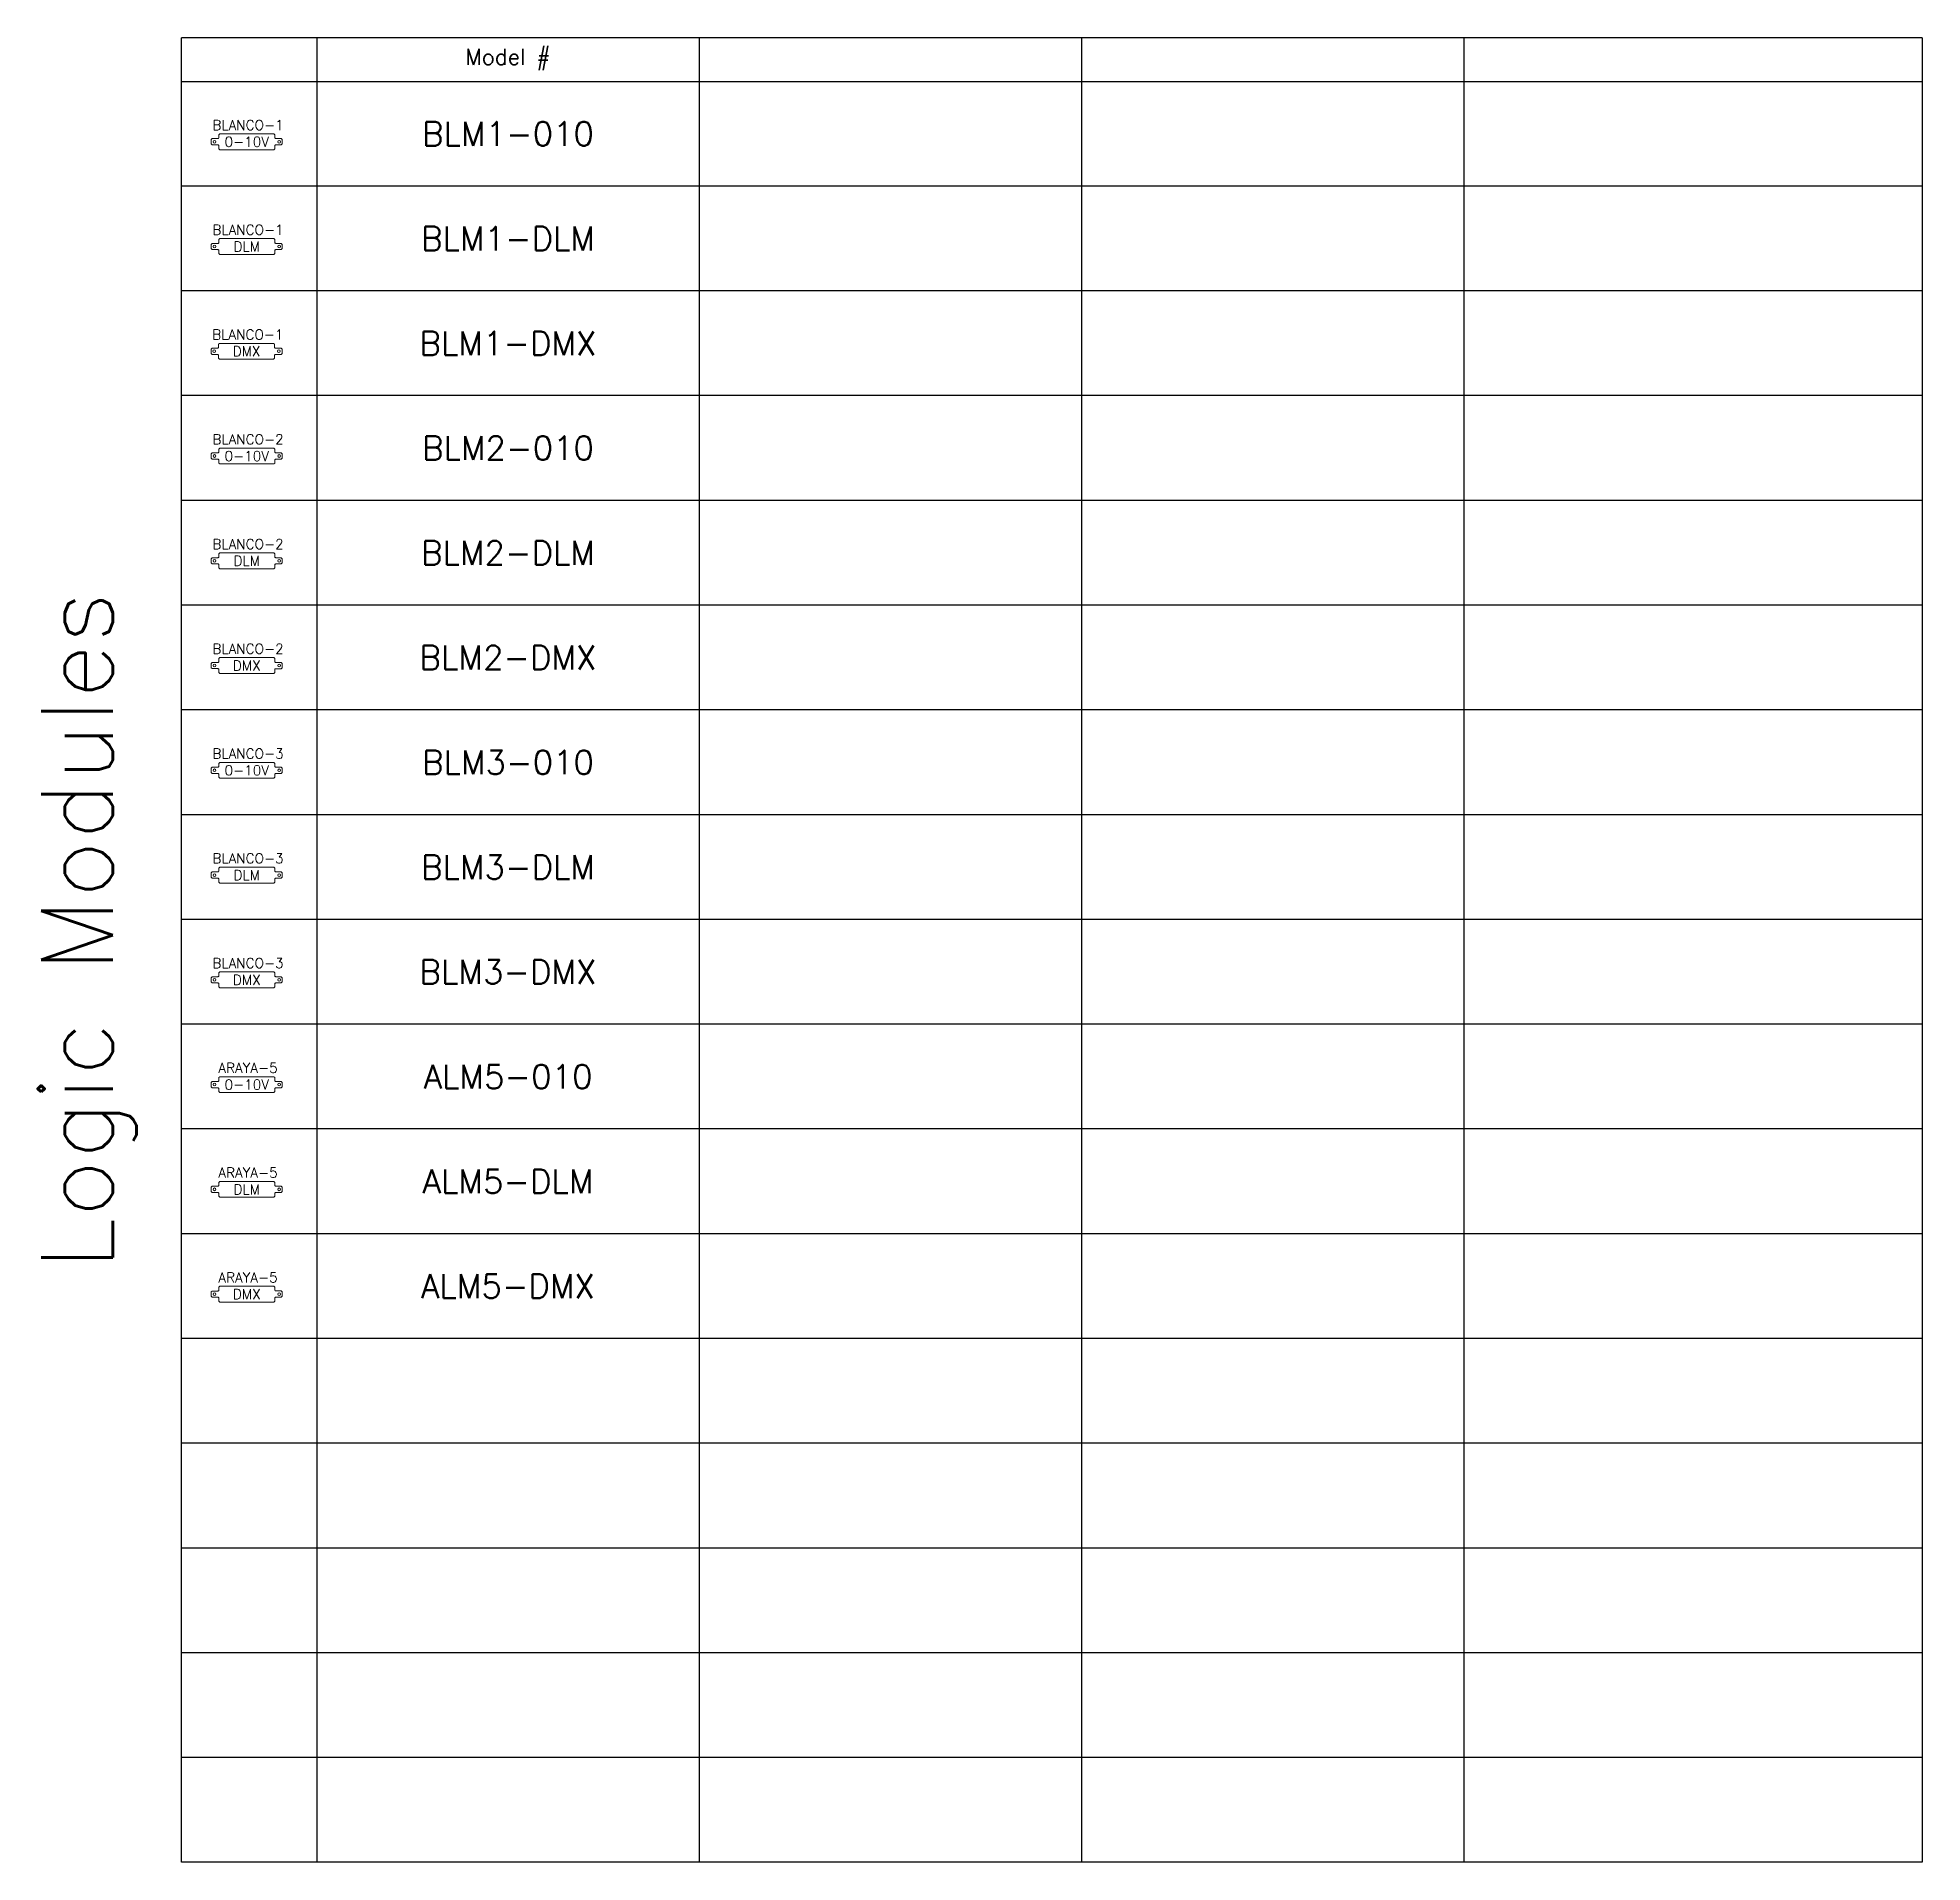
# Model space of a CAD drawing. Header units: inches. Extents: x -13775 to 9910, y -4933 to 5507.
# Drawn here: x -114 to 833, y -3029 to -2112 of the extents above; entities that cross this region are included whole.
import ezdxf

# ---------------------------------------------------------------- set-up
doc = ezdxf.new("R2010")
doc.units = ezdxf.units.IN
doc.header["$LTSCALE"] = 48
doc.header["$MEASUREMENT"] = 0
doc.layers.add('Boxes', color=7, linetype='Continuous')
doc.layers.add('Text', color=7, linetype='Continuous')
doc.layers.add('WATTSTOPPER', color=160, linetype='Continuous', lineweight=0)
doc.styles.add('ROMANS', font='ROMANS')
doc.styles.add('WSNotes', font='complex.shx', dxfattribs={"height": 18})

msp = doc.modelspace()

# ---------------------------------------------------------------- texts
at = {"layer": 'Text', "color": 1, "attachment_point": 5, "style": 'ROMANS'}
for s, insert, char_height in [('Model #', (122.54, -2122.88), 8), ('BLM1-010', (122.54, -2160.19), 12), ('BLM1-DLM', (122.54, -2212.85), 12), ('BLM1-DMX', (122.54, -2265.5), 12), ('BLM2-010', (122.54, -2318.16), 12), ('BLM2-DLM', (122.54, -2370.82), 12), ('BLM2-DMX', (122.54, -2423.47), 12), ('BLM3-010', (122.54, -2476.13), 12), ('BLM3-DLM', (122.54, -2528.79), 12), ('BLM3-DMX', (122.54, -2581.44), 12), ('ALM5-010', (122.54, -2634.1), 12), ('ALM5-DLM', (122.54, -2686.76), 12), ('ALM5-DMX', (122.54, -2739.41), 12)]:
    msp.add_mtext(s, dxfattribs=dict(at, insert=insert, char_height=char_height))
at = {"layer": 'Text', "color": 1, "insert": (-88.17, -2731.21), "char_height": 36, "attachment_point": 4, "rotation": 90, "style": 'ROMANS'}
msp.add_mtext('Logic Modules', dxfattribs=at)

# ---------------------------------------------------------------- blocks, each defined once
blk = doc.blocks.new('BLM1-010')
blk.add_wipeout([(-20, -8), (20, -8), (20, 8), (-20, 8)])
blk.add_lwpolyline([(16.59, -4.02), (16.59, -2.95), (16.05, -2.45), (13.34, -2.45, -0.414214), (12.8, -1.91), (12.8, -0.52), (12.32, -0.04), (-12.32, -0.04), (-14.83, -0.04), (-15.31, -0.52), (-15.31, -1.92, -0.414214), (-15.85, -2.46), (-18.56, -2.46), (-19.09, -2.95), (-19.09, -4.02), (-19.09, -5.09), (-18.56, -5.58), (-15.85, -5.58, -0.414214), (-15.31, -6.12), (-15.31, -7.52), (-14.83, -8), (-12.32, -8), (12.32, -8), (12.8, -7.52), (12.8, -6.12, -0.414214), (13.34, -5.59), (16.05, -5.59), (16.59, -5.09)], format="xyb", close=True)
for centre in [(-17.5, -4.01), (14.99, -4.01)]:
    blk.add_circle(centre, 0.685)
at = {"char_height": 5, "width": 0.1671, "attachment_point": 5, "style": 'WSNotes'}
for s, insert in [('BLANCO-1', (-0.63, 4.39)), ('0-10V', (-1.25, -4.02))]:
    blk.add_mtext(s, dxfattribs=dict(at, insert=insert))
blk = doc.blocks.new('BLM1-DLM')
blk.add_wipeout([(-20, -8), (20, -8), (20, 8), (-20, 8)])
blk.add_lwpolyline([(16.59, -4.02), (16.59, -2.95), (16.05, -2.45), (13.34, -2.45, -0.414214), (12.8, -1.91), (12.8, -0.52), (12.32, -0.04), (-12.32, -0.04), (-14.83, -0.04), (-15.31, -0.52), (-15.31, -1.92, -0.414214), (-15.85, -2.46), (-18.56, -2.46), (-19.09, -2.95), (-19.09, -4.02), (-19.09, -5.09), (-18.56, -5.58), (-15.85, -5.58, -0.414214), (-15.31, -6.12), (-15.31, -7.52), (-14.83, -8), (-12.32, -8), (12.32, -8), (12.8, -7.52), (12.8, -6.12, -0.414214), (13.34, -5.59), (16.05, -5.59), (16.59, -5.09)], format="xyb", close=True)
for centre in [(-17.5, -4.01), (14.99, -4.01)]:
    blk.add_circle(centre, 0.685)
at = {"char_height": 5, "width": 0.1671, "attachment_point": 5, "style": 'WSNotes'}
for s, insert in [('BLANCO-1', (-0.63, 4.39)), ('DLM', (-1.25, -4.02))]:
    blk.add_mtext(s, dxfattribs=dict(at, insert=insert))
blk = doc.blocks.new('BLM2-010')
blk.add_wipeout([(21, 8), (-21, 8), (-21, -8), (21, -8)])
blk.add_lwpolyline([(16.59, -4.02), (16.59, -2.95), (16.05, -2.45), (13.34, -2.45, -0.414214), (12.8, -1.91), (12.8, -0.52), (12.32, -0.04), (-12.32, -0.04), (-14.83, -0.04), (-15.31, -0.52), (-15.31, -1.92, -0.414214), (-15.85, -2.46), (-18.56, -2.46), (-19.09, -2.95), (-19.09, -4.02), (-19.09, -5.09), (-18.56, -5.58), (-15.85, -5.58, -0.414214), (-15.31, -6.12), (-15.31, -7.52), (-14.83, -8), (-12.32, -8), (12.32, -8), (12.8, -7.52), (12.8, -6.12, -0.414214), (13.34, -5.59), (16.05, -5.59), (16.59, -5.09)], format="xyb", close=True)
for centre in [(-17.5, -4.01), (14.99, -4.01)]:
    blk.add_circle(centre, 0.685)
at = {"char_height": 5, "width": 0.1671, "attachment_point": 5, "style": 'WSNotes'}
for s, insert in [('BLANCO-2', (-0.63, 4.39)), ('0-10V', (-1.25, -4.02))]:
    blk.add_mtext(s, dxfattribs=dict(at, insert=insert))
blk = doc.blocks.new('BLM2-DLM')
blk.add_wipeout([(21, 8), (-21, 8), (-21, -8), (21, -8)])
blk.add_lwpolyline([(16.59, -4.02), (16.59, -2.95), (16.05, -2.45), (13.34, -2.45, -0.414214), (12.8, -1.91), (12.8, -0.52), (12.32, -0.04), (-12.32, -0.04), (-14.83, -0.04), (-15.31, -0.52), (-15.31, -1.92, -0.414214), (-15.85, -2.46), (-18.56, -2.46), (-19.09, -2.95), (-19.09, -4.02), (-19.09, -5.09), (-18.56, -5.58), (-15.85, -5.58, -0.414214), (-15.31, -6.12), (-15.31, -7.52), (-14.83, -8), (-12.32, -8), (12.32, -8), (12.8, -7.52), (12.8, -6.12, -0.414214), (13.34, -5.59), (16.05, -5.59), (16.59, -5.09)], format="xyb", close=True)
for centre in [(-17.5, -4.01), (14.99, -4.01)]:
    blk.add_circle(centre, 0.685)
at = {"char_height": 5, "width": 0.1671, "attachment_point": 5, "style": 'WSNotes'}
for s, insert in [('BLANCO-2', (-0.63, 4.39)), ('DLM', (-1.25, -4.02))]:
    blk.add_mtext(s, dxfattribs=dict(at, insert=insert))
blk = doc.blocks.new('BLM2-DMX')
blk.add_wipeout([(21, 8), (-21, 8), (-21, -8), (21, -8)])
blk.add_lwpolyline([(16.59, -4.02), (16.59, -2.95), (16.05, -2.45), (13.34, -2.45, -0.414214), (12.8, -1.91), (12.8, -0.52), (12.32, -0.04), (-12.32, -0.04), (-14.83, -0.04), (-15.31, -0.52), (-15.31, -1.92, -0.414214), (-15.85, -2.46), (-18.56, -2.46), (-19.09, -2.95), (-19.09, -4.02), (-19.09, -5.09), (-18.56, -5.58), (-15.85, -5.58, -0.414214), (-15.31, -6.12), (-15.31, -7.52), (-14.83, -8), (-12.32, -8), (12.32, -8), (12.8, -7.52), (12.8, -6.12, -0.414214), (13.34, -5.59), (16.05, -5.59), (16.59, -5.09)], format="xyb", close=True)
for centre in [(-17.5, -4.01), (14.99, -4.01)]:
    blk.add_circle(centre, 0.685)
at = {"char_height": 5, "width": 0.1671, "attachment_point": 5, "style": 'WSNotes'}
for s, insert in [('BLANCO-2', (-0.63, 4.39)), ('DMX', (-1.25, -4.02))]:
    blk.add_mtext(s, dxfattribs=dict(at, insert=insert))
blk = doc.blocks.new('BLM3-010')
blk.add_wipeout([(21, 8), (-21, 8), (-21, -8), (21, -8)])
blk.add_lwpolyline([(16.59, -4.02), (16.59, -2.95), (16.05, -2.45), (13.34, -2.45, -0.414214), (12.8, -1.91), (12.8, -0.52), (12.32, -0.04), (-12.32, -0.04), (-14.83, -0.04), (-15.31, -0.52), (-15.31, -1.92, -0.414214), (-15.85, -2.46), (-18.56, -2.46), (-19.09, -2.95), (-19.09, -4.02), (-19.09, -5.09), (-18.56, -5.58), (-15.85, -5.58, -0.414214), (-15.31, -6.12), (-15.31, -7.52), (-14.83, -8), (-12.32, -8), (12.32, -8), (12.8, -7.52), (12.8, -6.12, -0.414214), (13.34, -5.59), (16.05, -5.59), (16.59, -5.09)], format="xyb", close=True)
for centre in [(-17.5, -4.01), (14.99, -4.01)]:
    blk.add_circle(centre, 0.685)
at = {"char_height": 5, "width": 0.1671, "attachment_point": 5, "style": 'WSNotes'}
for s, insert in [('BLANCO-3', (-0.63, 4.39)), ('0-10V', (-1.25, -4.02))]:
    blk.add_mtext(s, dxfattribs=dict(at, insert=insert))
blk = doc.blocks.new('BLM3-DLM')
blk.add_wipeout([(21, 8), (-21, 8), (-21, -8), (21, -8)])
blk.add_lwpolyline([(16.59, -4.02), (16.59, -2.95), (16.05, -2.45), (13.34, -2.45, -0.414214), (12.8, -1.91), (12.8, -0.52), (12.32, -0.04), (-12.32, -0.04), (-14.83, -0.04), (-15.31, -0.52), (-15.31, -1.92, -0.414214), (-15.85, -2.46), (-18.56, -2.46), (-19.09, -2.95), (-19.09, -4.02), (-19.09, -5.09), (-18.56, -5.58), (-15.85, -5.58, -0.414214), (-15.31, -6.12), (-15.31, -7.52), (-14.83, -8), (-12.32, -8), (12.32, -8), (12.8, -7.52), (12.8, -6.12, -0.414214), (13.34, -5.59), (16.05, -5.59), (16.59, -5.09)], format="xyb", close=True)
for centre in [(-17.5, -4.01), (14.99, -4.01)]:
    blk.add_circle(centre, 0.685)
at = {"char_height": 5, "width": 0.1671, "attachment_point": 5, "style": 'WSNotes'}
for s, insert in [('BLANCO-3', (-0.63, 4.39)), ('DLM', (-1.25, -4.02))]:
    blk.add_mtext(s, dxfattribs=dict(at, insert=insert))
blk = doc.blocks.new('BLM3-DMX')
blk.add_wipeout([(21, 8), (-21, 8), (-21, -8), (21, -8)])
blk.add_lwpolyline([(16.59, -4.02), (16.59, -2.95), (16.05, -2.45), (13.34, -2.45, -0.414214), (12.8, -1.91), (12.8, -0.52), (12.32, -0.04), (-12.32, -0.04), (-14.83, -0.04), (-15.31, -0.52), (-15.31, -1.92, -0.414214), (-15.85, -2.46), (-18.56, -2.46), (-19.09, -2.95), (-19.09, -4.02), (-19.09, -5.09), (-18.56, -5.58), (-15.85, -5.58, -0.414214), (-15.31, -6.12), (-15.31, -7.52), (-14.83, -8), (-12.32, -8), (12.32, -8), (12.8, -7.52), (12.8, -6.12, -0.414214), (13.34, -5.59), (16.05, -5.59), (16.59, -5.09)], format="xyb", close=True)
for centre in [(-17.5, -4.01), (14.99, -4.01)]:
    blk.add_circle(centre, 0.685)
at = {"char_height": 5, "width": 0.1671, "attachment_point": 5, "style": 'WSNotes'}
for s, insert in [('BLANCO-3', (-0.63, 4.39)), ('DMX', (-1.25, -4.02))]:
    blk.add_mtext(s, dxfattribs=dict(at, insert=insert))
blk = doc.blocks.new('ALM5-010')
blk.add_wipeout([(-20, -8), (20, -8), (20, 8), (-20, 8)])
blk.add_lwpolyline([(16.59, -4.02), (16.59, -2.95), (16.05, -2.45), (13.34, -2.45, -0.414214), (12.8, -1.91), (12.8, -0.52), (12.32, -0.04), (-12.32, -0.04), (-14.83, -0.04), (-15.31, -0.52), (-15.31, -1.92, -0.414214), (-15.85, -2.46), (-18.56, -2.46), (-19.09, -2.95), (-19.09, -4.02), (-19.09, -5.09), (-18.56, -5.58), (-15.85, -5.58, -0.414214), (-15.31, -6.12), (-15.31, -7.52), (-14.83, -8), (-12.32, -8), (12.32, -8), (12.8, -7.52), (12.8, -6.12, -0.414214), (13.34, -5.59), (16.05, -5.59), (16.59, -5.09)], format="xyb", close=True)
for centre in [(-17.5, -4.01), (14.99, -4.01)]:
    blk.add_circle(centre, 0.685)
at = {"char_height": 5, "width": 0.1671, "attachment_point": 5, "style": 'WSNotes'}
for s, insert in [('ARAYA-5', (-0.63, 4.39)), ('0-10V', (-1.25, -4.02))]:
    blk.add_mtext(s, dxfattribs=dict(at, insert=insert))
blk = doc.blocks.new('ALM5-DLM')
blk.add_wipeout([(-20, -8), (20, -8), (20, 8), (-20, 8)])
blk.add_lwpolyline([(16.59, -4.02), (16.59, -2.95), (16.05, -2.45), (13.34, -2.45, -0.414214), (12.8, -1.91), (12.8, -0.52), (12.32, -0.04), (-12.32, -0.04), (-14.83, -0.04), (-15.31, -0.52), (-15.31, -1.92, -0.414214), (-15.85, -2.46), (-18.56, -2.46), (-19.09, -2.95), (-19.09, -4.02), (-19.09, -5.09), (-18.56, -5.58), (-15.85, -5.58, -0.414214), (-15.31, -6.12), (-15.31, -7.52), (-14.83, -8), (-12.32, -8), (12.32, -8), (12.8, -7.52), (12.8, -6.12, -0.414214), (13.34, -5.59), (16.05, -5.59), (16.59, -5.09)], format="xyb", close=True)
for centre in [(-17.5, -4.01), (14.99, -4.01)]:
    blk.add_circle(centre, 0.685)
at = {"char_height": 5, "width": 0.1671, "attachment_point": 5, "style": 'WSNotes'}
for s, insert in [('ARAYA-5', (-0.63, 4.39)), ('DLM', (-1.25, -4.02))]:
    blk.add_mtext(s, dxfattribs=dict(at, insert=insert))
blk = doc.blocks.new('ALM5-DMX')
blk.add_wipeout([(-20, -8), (20, -8), (20, 8), (-20, 8)])
blk.add_lwpolyline([(16.59, -4.02), (16.59, -2.95), (16.05, -2.45), (13.34, -2.45, -0.414214), (12.8, -1.91), (12.8, -0.52), (12.32, -0.04), (-12.32, -0.04), (-14.83, -0.04), (-15.31, -0.52), (-15.31, -1.92, -0.414214), (-15.85, -2.46), (-18.56, -2.46), (-19.09, -2.95), (-19.09, -4.02), (-19.09, -5.09), (-18.56, -5.58), (-15.85, -5.58, -0.414214), (-15.31, -6.12), (-15.31, -7.52), (-14.83, -8), (-12.32, -8), (12.32, -8), (12.8, -7.52), (12.8, -6.12, -0.414214), (13.34, -5.59), (16.05, -5.59), (16.59, -5.09)], format="xyb", close=True)
for centre in [(-17.5, -4.01), (14.99, -4.01)]:
    blk.add_circle(centre, 0.685)
at = {"char_height": 5, "width": 0.1671, "attachment_point": 5, "style": 'WSNotes'}
for s, insert in [('ARAYA-5', (-0.63, 4.39)), ('DMX', (-1.25, -4.02))]:
    blk.add_mtext(s, dxfattribs=dict(at, insert=insert))
blk = doc.blocks.new('BLM1-DMX')
blk.add_wipeout([(-20, -8), (20, -8), (20, 8), (-20, 8)])
blk.add_lwpolyline([(16.59, -4.02), (16.59, -2.95), (16.05, -2.45), (13.34, -2.45, -0.414214), (12.8, -1.91), (12.8, -0.52), (12.32, -0.04), (-12.32, -0.04), (-14.83, -0.04), (-15.31, -0.52), (-15.31, -1.92, -0.414214), (-15.85, -2.46), (-18.56, -2.46), (-19.09, -2.95), (-19.09, -4.02), (-19.09, -5.09), (-18.56, -5.58), (-15.85, -5.58, -0.414214), (-15.31, -6.12), (-15.31, -7.52), (-14.83, -8), (-12.32, -8), (12.32, -8), (12.8, -7.52), (12.8, -6.12, -0.414214), (13.34, -5.59), (16.05, -5.59), (16.59, -5.09)], format="xyb", close=True)
for centre in [(-17.5, -4.01), (14.99, -4.01)]:
    blk.add_circle(centre, 0.685)
at = {"char_height": 5, "width": 0.1671, "attachment_point": 5, "style": 'WSNotes'}
for s, insert in [('BLANCO-1', (-0.63, 4.39)), ('DMX', (-1.25, -4.02))]:
    blk.add_mtext(s, dxfattribs=dict(at, insert=insert))

# ---------------------------------------------------------------- linework, layer by layer
at = {"layer": 'Boxes', "color": 1}
for p, q in [((26.45, -2111.9), (26.45, -3029.03)), ((218.63, -2111.9), (218.63, -3029.03)), ((410.81, -2111.9), (410.81, -3029.03)), ((602.99, -2111.9), (602.99, -3029.03))]:
    msp.add_line(p, q, dxfattribs=at)
for points in [[(833.4, -2111.9), (-41.55, -2111.9)], [(-41.55, -2133.86), (833.4, -2133.86)], [(833.4, -2186.52), (-41.55, -2186.52)], [(833.4, -2239.17), (-41.55, -2239.17)], [(833.4, -2291.83), (-41.55, -2291.83)], [(833.4, -2344.49), (-41.55, -2344.49)], [(833.4, -2397.14), (-41.55, -2397.14)], [(833.4, -2449.8), (-41.55, -2449.8)], [(833.4, -2502.46), (-41.55, -2502.46)], [(833.4, -2555.12), (-41.55, -2555.12)], [(833.4, -2607.77), (-41.55, -2607.77)], [(833.4, -2660.43), (-41.55, -2660.43)], [(833.4, -2713.09), (-41.55, -2713.09)], [(833.4, -2765.74), (-41.55, -2765.74)], [(833.4, -2818.4), (-41.55, -2818.4)], [(833.4, -2871.06), (-41.55, -2871.06)], [(833.4, -2923.71), (-41.55, -2923.71)], [(833.4, -2976.37), (-41.55, -2976.37)]]:
    msp.add_lwpolyline(points, dxfattribs=at)

# ---------------------------------------------------------------- block references
at = {"layer": 'WATTSTOPPER'}
for name, p in [('BLM1-010', (-7.55, -2160.19)), ('BLM1-DLM', (-7.55, -2212.85))]:
    msp.add_blockref(name, p, dxfattribs=at)

msp.set_redraw_order([(e.dxf.handle, doc.entitydb.next_handle()) for e in msp.query("TEXT MTEXT ATTDEF DIMENSION ARC_DIMENSION")])  # texts and dimensions are drawn at this point

# ---------------------------------------------------------------- next in the draw order: linework, layer by layer
at = {"layer": 'Boxes', "color": 1}
msp.add_lwpolyline([(833.4, -2111.9), (833.4, -3029.03), (-41.55, -3029.03), (-41.55, -2111.9)], dxfattribs=at)

# ---------------------------------------------------------------- next in the draw order: block references
at = {"layer": 'WATTSTOPPER'}
for name, p in [('BLM1-DMX', (-7.62, -2265.5)), ('BLM2-010', (-7.55, -2318.16)), ('BLM2-DLM', (-7.55, -2370.82)), ('BLM2-DMX', (-7.55, -2423.47)), ('BLM3-010', (-7.55, -2476.13)), ('BLM3-DLM', (-7.55, -2528.79)), ('BLM3-DMX', (-7.55, -2581.44)), ('ALM5-010', (-7.55, -2634.1)), ('ALM5-DLM', (-7.55, -2686.76)), ('ALM5-DMX', (-7.55, -2739.41))]:
    msp.add_blockref(name, p, dxfattribs=at)

doc.saveas('drawing.dxf')
